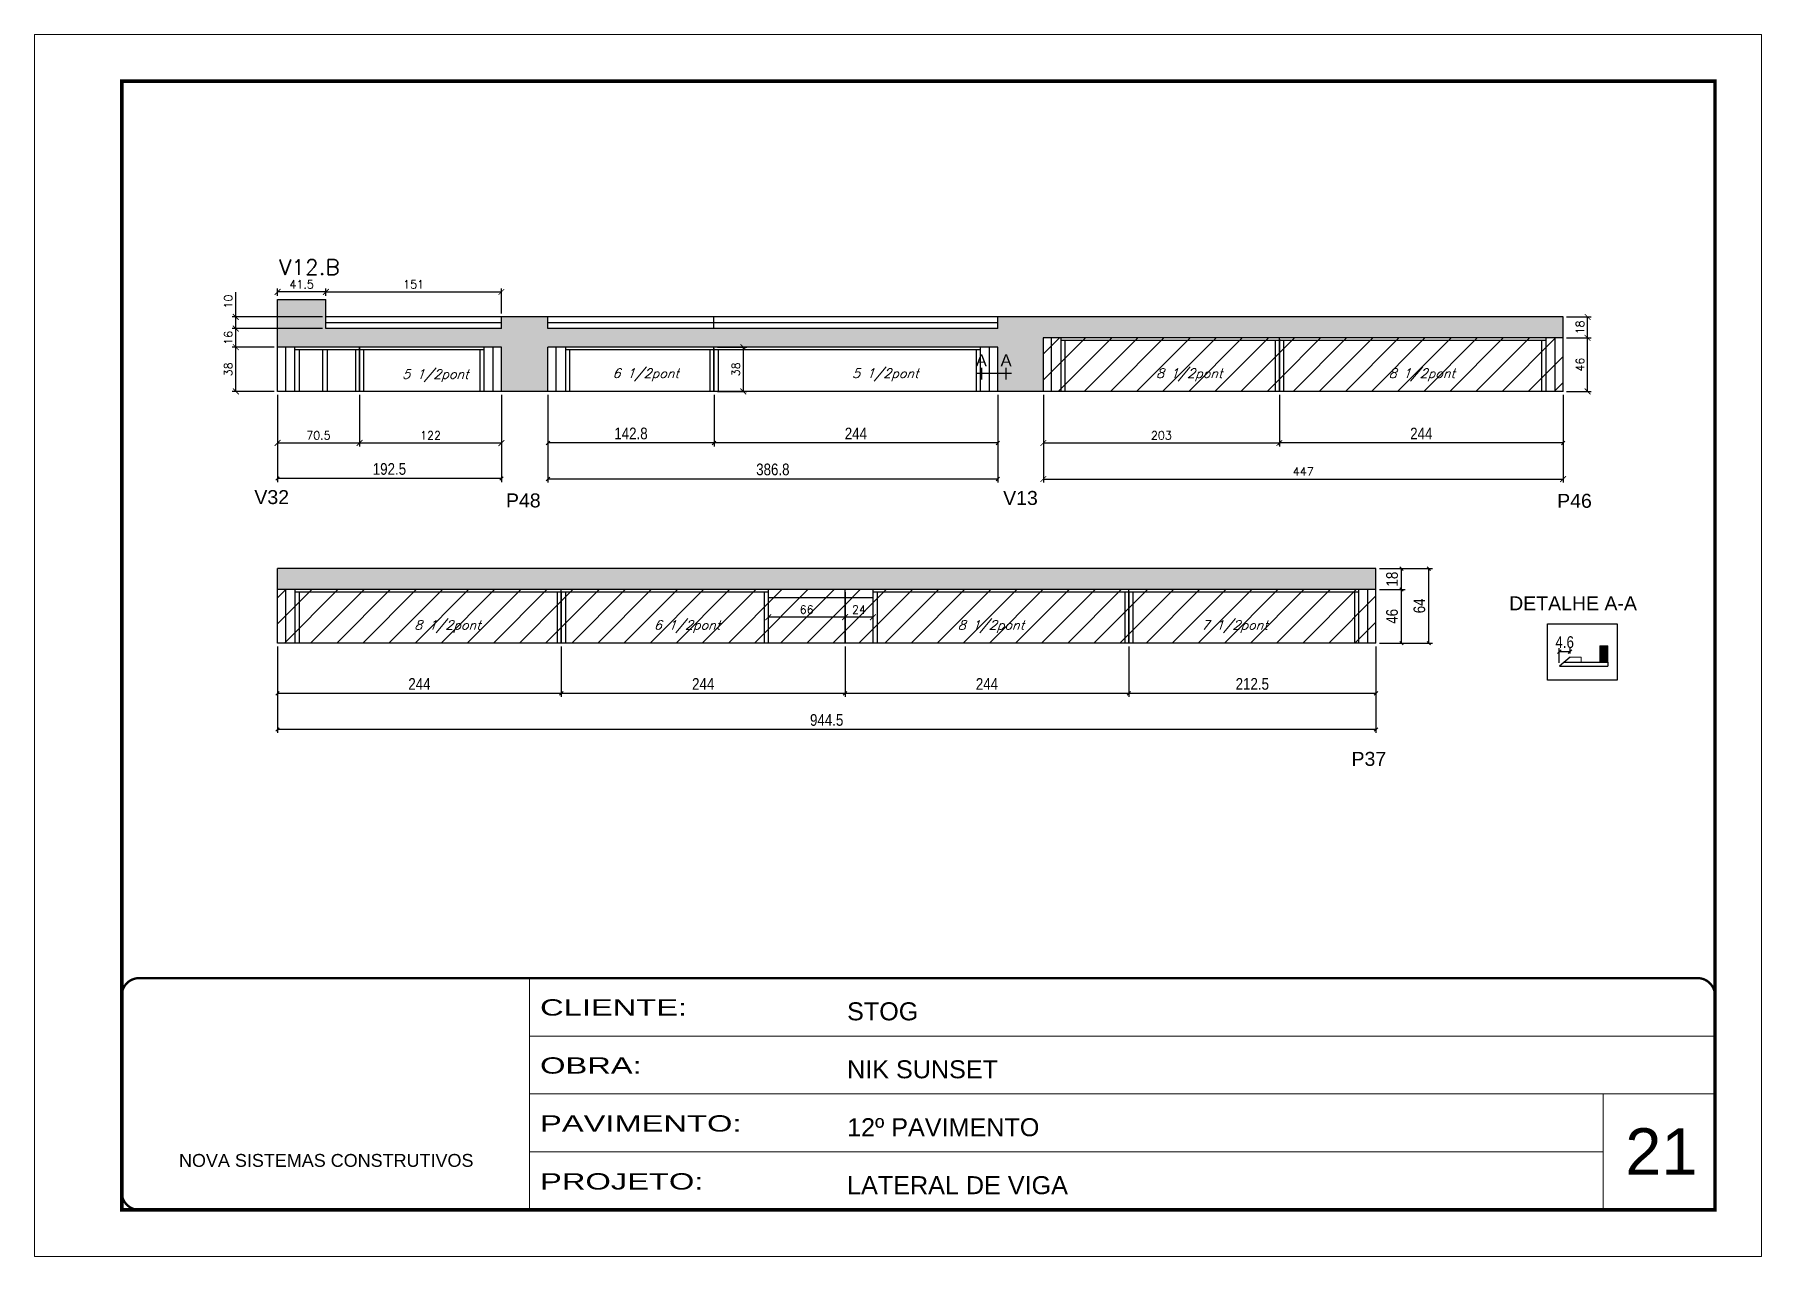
# Model space of a CAD drawing. Extents: x -10448 to -1189, y -11772 to 17235.
# Drawn here: x -10448 to -8963, y 10051 to 11101 of the extents above; entities that cross this region are included whole.
import ezdxf
from ezdxf.enums import TextEntityAlignment as Align

# ---------------------------------------------------------------- set-up
doc = ezdxf.new("R2010")
doc.units = 0
doc.linetypes.add('CONTINUO', pattern=[0])
doc.linetypes.add('DASHED', pattern=[0.75, 0.5, -0.25])
for name, color, linetype in [('5', 5, 'Continuous'), ('COTA', 241, 'Continuous'), ('detalhes', 4, 'Continuous'), ('Painéis', 200, 'Continuous'), ('Reaproveitamento', 251, 'Continuous'), ('SARR_2.2x10', 60, 'Continuous'), ('SARR_2.2x7', 40, 'Continuous'), ('SARR_3.5x7', 81, 'Continuous'), ('texto', 7, 'Continuous')]:
    doc.layers.add(name, color=color, linetype=linetype)
for name, color, linetype, lineweight in [('CARIMBO', 255, 'Continuous', 9), ('Escoras', 2, 'Continuous', 25), ('Folhas', 255, 'Continuous', 9), ('Madeira', 126, 'Continuous', 18), ('Sarr 2.2x7', 40, 'Continuous', 9), ('SARRAFO DE PRESSAO', 251, 'DASHED', 9), ('Texto Seção', 7, 'Continuous', 15)]:
    doc.layers.add(name, color=color, linetype=linetype, lineweight=lineweight)
doc.styles.add('ARIAL', font='arial.ttf')
doc.styles.add('COTA TECNICA', font='techl___.ttf', dxfattribs={"height": 10})
doc.styles.add('REGUA-120', font='ROMANS.shx', dxfattribs={"height": 15})
doc.styles.add('Romans', font='romans.shx')
doc.styles.get("Standard").update_dxf_attribs({"font": 'arial.ttf'})
doc.styles.add('Tecnologia', font='')
doc.styles.get('Tecnologia').set_extended_font_data('Forgotten Futurist')
doc.dimstyles.new('Cota Paínel', dxfattribs={"dimtxt": 7, "dimasz": 5, "dimexe": 3, "dimexo": 3, "dimgap": 3, "dimtad": 1, "dimdec": 1, "dimzin": 12, "dimdsep": 46, "dimtxsty": 'Romans', "dimblk": 'ARCHTICK', "dimcen": 0, "dimclrd": 4, "dimclre": 4, "dimclrt": 1, "dimadec": 1, "dimazin": 3, "dimtfac": 1, "dimtdec": 1, "dimtmove": 0, "dimatfit": 3, "dimldrblk": 'OBLIQUE', "dimfxl": 1, "dimtolj": 1, "dimtzin": 12, "dimarcsym": 0})
doc.dimstyles.new('PAINEL', dxfattribs={"dimtxt": 10, "dimasz": 3, "dimexe": 3, "dimexo": 3, "dimgap": 3, "dimtad": 1, "dimdec": 1, "dimzin": 12, "dimdsep": 46, "dimtxsty": 'COTA TECNICA', "dimblk1": 'OBLIQUE', "dimblk2": 'OBLIQUE', "dimsah": 1, "dimcen": 0.9, "dimclrd": 4, "dimclre": 4, "dimclrt": 240, "dimadec": 1, "dimazin": 3, "dimtfac": 1, "dimtdec": 1, "dimtmove": 0, "dimatfit": 3, "dimfxl": 1, "dimtolj": 1, "dimtzin": 12, "dimarcsym": 0})

msp = doc.modelspace()

# ---------------------------------------------------------------- texts
at = {"layer": '5', "linetype": 'Continuous'}
for s, p in [('V32', (-10259.24, 10697.88)), ('P48', (-10042.91, 10695.03)), ('V13', (-9615.37, 10697.16)), ('P46', (-9138.97, 10694.68)), ('P37', (-9315.79, 10472.94))]:
    msp.add_text(s, height=12, rotation=0.00004, dxfattribs=at).set_placement(p)
at = {"layer": '5', "color": 7, "linetype": 'Continuous'}
msp.add_text('DETALHE A-A', height=12, rotation=359.99996, dxfattribs=at).set_placement((-9180.26, 10606.62))
at = {"layer": 'CARIMBO', "style": 'ARIAL'}
msp.add_text('21', height=40, dxfattribs=at).set_placement((-9080.42, 10121.5))
at = {"layer": 'detalhes', "color": 0, "linetype": 'Continuous', "style": 'ARIAL'}
for p in [(-9634.12, 10821.41), (-9612.84, 10821.41)]:
    msp.add_text('A', height=10.22, dxfattribs=at).set_placement(p, align=Align.MIDDLE_CENTER)
at = {"layer": 'texto', "color": 2, "char_height": 8, "attachment_point": 5, "style": 'Romans'}
for s, insert in [('{\\Q19;\\C256;5 1/2pont}', (-10103.55, 10808.24)), ('{\\Q19;\\C256;6 1/2pont}', (-9922.69, 10808.92)), ('{\\Q19;\\C256;5 1/2pont}', (-9716.63, 10808.92)), ('{\\Q19;\\C256;8 1/2pont}', (-9455.32, 10808.92)), ('{\\Q19;\\C256;8 1/2pont}', (-9255.32, 10808.92)), ('{\\Q19;\\C256;8 1/2pont}', (-10093.19, 10592.63)), ('{\\Q19;\\C256;6 1/2pont}', (-9887.13, 10592.63)), ('{\\Q19;\\C256;8 1/2pont}', (-9625.82, 10592.63)), ('{\\Q19;\\C256;7 1/2pont}', (-9416.32, 10592.63))]:
    msp.add_mtext(s, dxfattribs=dict(at, insert=insert))
at = {"layer": 'Texto Seção', "style": 'REGUA-120', "width": 1.05}
msp.add_text('V12.B', height=13, dxfattribs=at).set_placement((-10237.91, 10894.98))

# ---------------------------------------------------------------- blocks, each defined once
blk = doc.blocks.new('9999999999')
at = {"color": 30, "linetype": 'CONTINUO'}
for p, q in [((98564.6, 34230.2), (98564.6, 34429.4)), ((98564.6, 34379.6), (99584, 34379.6)), ((98564.6, 34329.8), (99488, 34329.8)), ((99584, 34329.8), (99488, 34329.8)), ((99488, 34329.8), (99488, 34230.2)), ((98564.6, 34280), (99488, 34280))]:
    blk.add_line(p, q, dxfattribs=at)
at = {"color": 30, "linetype": 'CONTINUO', "const_width": 2}
blk.add_lwpolyline([(99584, 34230.2), (99584, 34414.4, 0.414214), (99569, 34429.4), (98229, 34429.4, 0.414214), (98214, 34414.4), (98214, 34245.2, 0.414214), (98229, 34230.2), (99584, 34230.2)], format="xyb", dxfattribs=at)
at = {"layer": 'Folhas'}
blk.add_lwpolyline([(98139, 34190.2), (99624, 34190.2), (99624, 35240.2), (98139, 35240.2)], close=True, dxfattribs=at)
at = {"layer": 'Folhas', "color": 30, "const_width": 3}
blk.add_lwpolyline([(98214, 34230.2), (99584, 34230.2), (99584, 35200.2), (98214, 35200.2)], close=True, dxfattribs=at)
at = {"color": 7, "linetype": 'Continuous', "ltscale": 5, "style": 'ARIAL'}
for s, height, p in [('STOG', 15.48, (98837.7, 34393.1)), ('NIK SUNSET', 15.48, (98837.7, 34343.3)), ('12º PAVIMENTO', 15.483, (98837.7, 34293.5)), ('NOVA SISTEMAS CONSTRUTIVOS', 11.059, (98263.2, 34267.2)), ('LATERAL DE VIGA', 15.483, (98837.7, 34243.7))]:
    blk.add_text(s, height=height, dxfattribs=at).set_placement(p)
at = {"layer": 'Folhas', "color": 7, "style": 'Tecnologia', "width": 1.5}
for s, p in [('CLIENTE:', (98573.7, 34397.2)), ('OBRA:', (98573.7, 34347.3)), ('PAVIMENTO:', (98573.7, 34297.5)), ('PROJETO:', (98573.7, 34247.7))]:
    blk.add_text(s, height=14, dxfattribs=at).set_placement(p)
blk = doc.blocks.new('_Oblique')
at = {"color": 0, "linetype": 'ByBlock', "lineweight": -2}
blk.add_line((-0.5, -0.5), (0.5, 0.5), dxfattribs=at)
blk = doc.blocks.new('*D482')
at = {"layer": 'COTA', "color": 4, "linetype": 'ByBlock', "lineweight": -2, "transparency": 16777216}
for p, q in [((-9291.8, 10624.4), (-9269.8, 10624.4)), ((-9272.8, 10578.4), (-9272.8, 10624.4)), ((-9291.8, 10578.4), (-9269.8, 10578.4))]:
    blk.add_line(p, q, dxfattribs=at)
at = {"layer": 'Defpoints', "color": 0, "linetype": 'ByBlock', "transparency": 16777216}
for p in [(-9294.8, 10624.4), (-9272.8, 10624.4), (-9294.8, 10578.4)]:
    blk.add_point(p, dxfattribs=at)
at = {"layer": 'COTA', "color": 4, "linetype": 'ByBlock', "lineweight": -2, "transparency": 16777216, "xscale": 3, "yscale": 3, "zscale": 3}
for p, rotation in [((-9272.8, 10624.4), 90), ((-9272.8, 10578.4), 270)]:
    blk.add_blockref('_Oblique', p, dxfattribs=dict(at, rotation=rotation))
at = {"layer": 'COTA', "color": 240, "linetype": 'ByBlock', "transparency": 16777216, "insert": (-9280.9, 10601.4), "char_height": 10, "attachment_point": 5, "rotation": 90, "style": 'COTA TECNICA'}
blk.add_mtext('\\A1;46', dxfattribs=at)
blk = doc.blocks.new('*D483')
at = {"layer": 'COTA', "color": 4, "linetype": 'ByBlock', "lineweight": -2, "transparency": 16777216}
for p, q in [((-9291.8, 10642.4), (-9269.8, 10642.4)), ((-9272.8, 10624.4), (-9272.8, 10642.4)), ((-9291.8, 10624.4), (-9269.8, 10624.4))]:
    blk.add_line(p, q, dxfattribs=at)
at = {"layer": 'Defpoints', "color": 0, "linetype": 'ByBlock', "transparency": 16777216}
for p in [(-9294.8, 10642.4), (-9272.8, 10642.4), (-9294.8, 10624.4)]:
    blk.add_point(p, dxfattribs=at)
at = {"layer": 'COTA', "color": 4, "linetype": 'ByBlock', "lineweight": -2, "transparency": 16777216, "xscale": 3, "yscale": 3, "zscale": 3}
for p, rotation in [((-9272.8, 10642.4), 90), ((-9272.8, 10624.4), 270)]:
    blk.add_blockref('_Oblique', p, dxfattribs=dict(at, rotation=rotation))
at = {"layer": 'COTA', "color": 240, "linetype": 'ByBlock', "transparency": 16777216, "insert": (-9280.9, 10633.4), "char_height": 10, "attachment_point": 5, "rotation": 90, "style": 'COTA TECNICA'}
blk.add_mtext('\\A1;18', dxfattribs=at)
blk = doc.blocks.new('*D484')
at = {"layer": 'COTA', "color": 4, "linetype": 'ByBlock', "lineweight": -2, "transparency": 16777216}
for p, q in [((-9291.8, 10642.4), (-9246.3, 10642.4)), ((-9249.3, 10578.4), (-9249.3, 10642.4)), ((-9291.8, 10578.4), (-9246.3, 10578.4))]:
    blk.add_line(p, q, dxfattribs=at)
at = {"layer": 'Defpoints', "color": 0, "linetype": 'ByBlock', "transparency": 16777216}
for p in [(-9294.8, 10642.4), (-9249.3, 10642.4), (-9294.8, 10578.4)]:
    blk.add_point(p, dxfattribs=at)
at = {"layer": 'COTA', "color": 4, "linetype": 'ByBlock', "lineweight": -2, "transparency": 16777216, "xscale": 3, "yscale": 3, "zscale": 3}
for p, rotation in [((-9249.3, 10642.4), 90), ((-9249.3, 10578.4), 270)]:
    blk.add_blockref('_Oblique', p, dxfattribs=dict(at, rotation=rotation))
at = {"layer": 'COTA', "color": 240, "linetype": 'ByBlock', "transparency": 16777216, "insert": (-9257.4, 10610.4), "char_height": 10, "attachment_point": 5, "rotation": 90, "style": 'COTA TECNICA'}
blk.add_mtext('\\A1;64', dxfattribs=at)
blk = doc.blocks.new('*D485')
at = {"layer": 'COTA', "color": 4, "linetype": 'ByBlock', "lineweight": -2, "transparency": 16777216}
for p, q in [((-9507.3, 10575.4), (-9507.3, 10532.2)), ((-9294.8, 10575.4), (-9294.8, 10532.2)), ((-9294.8, 10535.2), (-9507.3, 10535.2))]:
    blk.add_line(p, q, dxfattribs=at)
at = {"layer": 'Defpoints', "color": 0, "linetype": 'ByBlock', "transparency": 16777216}
for p in [(-9507.3, 10578.4), (-9294.8, 10578.4), (-9507.3, 10535.2)]:
    blk.add_point(p, dxfattribs=at)
at = {"layer": 'COTA', "color": 4, "linetype": 'ByBlock', "lineweight": -2, "transparency": 16777216, "xscale": 3, "yscale": 3, "zscale": 3, "rotation": 180}
blk.add_blockref('_Oblique', (-9507.3, 10535.2), dxfattribs=at)
at = {"layer": 'COTA', "color": 4, "linetype": 'ByBlock', "lineweight": -2, "transparency": 16777216, "xscale": 3, "yscale": 3, "zscale": 3}
blk.add_blockref('_Oblique', (-9294.8, 10535.2), dxfattribs=at)
at = {"layer": 'COTA', "color": 240, "linetype": 'ByBlock', "transparency": 16777216, "insert": (-9401.1, 10543.3), "char_height": 10, "attachment_point": 5, "style": 'COTA TECNICA'}
blk.add_mtext('\\A1;212.5', dxfattribs=at)
blk = doc.blocks.new('*D486')
at = {"layer": 'COTA', "color": 4, "linetype": 'ByBlock', "lineweight": -2, "transparency": 16777216}
for p, q in [((-9751.3, 10575.4), (-9751.3, 10532.2)), ((-9507.3, 10575.4), (-9507.3, 10532.2)), ((-9507.3, 10535.2), (-9751.3, 10535.2))]:
    blk.add_line(p, q, dxfattribs=at)
at = {"layer": 'Defpoints', "color": 0, "linetype": 'ByBlock', "transparency": 16777216}
for p in [(-9751.3, 10578.4), (-9507.3, 10578.4), (-9751.3, 10535.2)]:
    blk.add_point(p, dxfattribs=at)
at = {"layer": 'COTA', "color": 4, "linetype": 'ByBlock', "lineweight": -2, "transparency": 16777216, "xscale": 3, "yscale": 3, "zscale": 3, "rotation": 180}
blk.add_blockref('_Oblique', (-9751.3, 10535.2), dxfattribs=at)
at = {"layer": 'COTA', "color": 4, "linetype": 'ByBlock', "lineweight": -2, "transparency": 16777216, "xscale": 3, "yscale": 3, "zscale": 3}
blk.add_blockref('_Oblique', (-9507.3, 10535.2), dxfattribs=at)
at = {"layer": 'COTA', "color": 240, "linetype": 'ByBlock', "transparency": 16777216, "insert": (-9629.3, 10543.3), "char_height": 10, "attachment_point": 5, "style": 'COTA TECNICA'}
blk.add_mtext('\\A1;244', dxfattribs=at)
blk = doc.blocks.new('*D487')
at = {"layer": 'COTA', "color": 4, "linetype": 'ByBlock', "lineweight": -2, "transparency": 16777216}
for p, q in [((-10239.3, 10575.4), (-10239.3, 10501.2)), ((-9294.8, 10575.4), (-9294.8, 10501.2)), ((-9294.8, 10504.2), (-10239.3, 10504.2))]:
    blk.add_line(p, q, dxfattribs=at)
at = {"layer": 'Defpoints', "color": 0, "linetype": 'ByBlock', "transparency": 16777216}
for p in [(-10239.3, 10578.4), (-9294.8, 10578.4), (-10239.3, 10504.2)]:
    blk.add_point(p, dxfattribs=at)
at = {"layer": 'COTA', "color": 4, "linetype": 'ByBlock', "lineweight": -2, "transparency": 16777216, "xscale": 3, "yscale": 3, "zscale": 3, "rotation": 180}
blk.add_blockref('_Oblique', (-10239.3, 10504.2), dxfattribs=at)
at = {"layer": 'COTA', "color": 4, "linetype": 'ByBlock', "lineweight": -2, "transparency": 16777216, "xscale": 3, "yscale": 3, "zscale": 3}
blk.add_blockref('_Oblique', (-9294.8, 10504.2), dxfattribs=at)
at = {"layer": 'COTA', "color": 240, "linetype": 'ByBlock', "transparency": 16777216, "insert": (-9767.1, 10512.3), "char_height": 10, "attachment_point": 5, "style": 'COTA TECNICA'}
blk.add_mtext('\\A1;944.5', dxfattribs=at)
blk = doc.blocks.new('*D488')
at = {"layer": 'COTA', "color": 4, "linetype": 'ByBlock', "lineweight": -2, "transparency": 16777216}
for p, q in [((-9995.3, 10575.4), (-9995.3, 10532.2)), ((-10239.3, 10563.2), (-10239.3, 10532.2)), ((-9995.3, 10535.2), (-10239.3, 10535.2))]:
    blk.add_line(p, q, dxfattribs=at)
at = {"layer": 'Defpoints', "color": 0, "linetype": 'ByBlock', "transparency": 16777216}
for p in [(-9995.3, 10578.4), (-10239.3, 10566.2), (-10239.3, 10535.2)]:
    blk.add_point(p, dxfattribs=at)
at = {"layer": 'COTA', "color": 4, "linetype": 'ByBlock', "lineweight": -2, "transparency": 16777216, "xscale": 3, "yscale": 3, "zscale": 3, "rotation": 180}
blk.add_blockref('_Oblique', (-10239.3, 10535.2), dxfattribs=at)
at = {"layer": 'COTA', "color": 4, "linetype": 'ByBlock', "lineweight": -2, "transparency": 16777216, "xscale": 3, "yscale": 3, "zscale": 3}
blk.add_blockref('_Oblique', (-9995.3, 10535.2), dxfattribs=at)
at = {"layer": 'COTA', "color": 240, "linetype": 'ByBlock', "transparency": 16777216, "insert": (-10117.3, 10543.3), "char_height": 10, "attachment_point": 5, "style": 'COTA TECNICA'}
blk.add_mtext('\\A1;244', dxfattribs=at)
blk = doc.blocks.new('*D493')
at = {"layer": 'COTA', "color": 4, "linetype": 'ByBlock', "lineweight": -2, "transparency": 16777216}
for p, q in [((-9995.3, 10575.4), (-9995.3, 10532.2)), ((-9751.3, 10575.4), (-9751.3, 10532.2)), ((-9751.3, 10535.2), (-9995.3, 10535.2))]:
    blk.add_line(p, q, dxfattribs=at)
at = {"layer": 'Defpoints', "color": 0, "linetype": 'ByBlock', "transparency": 16777216}
for p in [(-9995.3, 10578.4), (-9751.3, 10578.4), (-9995.3, 10535.2)]:
    blk.add_point(p, dxfattribs=at)
at = {"layer": 'COTA', "color": 4, "linetype": 'ByBlock', "lineweight": -2, "transparency": 16777216, "xscale": 3, "yscale": 3, "zscale": 3, "rotation": 180}
blk.add_blockref('_Oblique', (-9995.3, 10535.2), dxfattribs=at)
at = {"layer": 'COTA', "color": 4, "linetype": 'ByBlock', "lineweight": -2, "transparency": 16777216, "xscale": 3, "yscale": 3, "zscale": 3}
blk.add_blockref('_Oblique', (-9751.3, 10535.2), dxfattribs=at)
at = {"layer": 'COTA', "color": 240, "linetype": 'ByBlock', "transparency": 16777216, "insert": (-9873.3, 10543.3), "char_height": 10, "attachment_point": 5, "style": 'COTA TECNICA'}
blk.add_mtext('\\A1;244', dxfattribs=at)
blk = doc.blocks.new('_ArchTick')
at = {"color": 0, "linetype": 'ByBlock', "const_width": 0.15}
blk.add_lwpolyline([(-0.5, -0.5), (0.5, 0.5)], dxfattribs=at)
blk = doc.blocks.new('*D494')
at = {"layer": 'COTA', "color": 4, "lineweight": -2, "transparency": 16777216}
for p, q in [((-9751.3, 10614.4), (-9751.3, 10597.7)), ((-9727.3, 10614.4), (-9727.3, 10597.7)), ((-9727.3, 10600.7), (-9751.3, 10600.7))]:
    blk.add_line(p, q, dxfattribs=at)
at = {"layer": 'Defpoints', "color": 0, "transparency": 16777216}
for p in [(-9751.3, 10617.4), (-9727.3, 10617.4), (-9751.3, 10600.7)]:
    blk.add_point(p, dxfattribs=at)
at = {"layer": 'COTA', "color": 4, "lineweight": -2, "transparency": 16777216, "xscale": 5, "yscale": 5, "zscale": 5, "rotation": 180}
blk.add_blockref('_ArchTick', (-9751.3, 10600.7), dxfattribs=at)
at = {"layer": 'COTA', "color": 4, "lineweight": -2, "transparency": 16777216, "xscale": 5, "yscale": 5, "zscale": 5}
blk.add_blockref('_ArchTick', (-9727.3, 10600.7), dxfattribs=at)
at = {"layer": 'COTA', "color": 1, "transparency": 16777216, "insert": (-9739.3, 10607.2), "char_height": 7, "attachment_point": 5, "style": 'Romans'}
blk.add_mtext('\\A1;24', dxfattribs=at)
blk = doc.blocks.new('*D495')
at = {"layer": 'COTA', "color": 4, "lineweight": -2, "transparency": 16777216}
for p, q in [((-9817.3, 10614.4), (-9817.3, 10597.7)), ((-9751.3, 10614.4), (-9751.3, 10597.7)), ((-9751.3, 10600.7), (-9817.3, 10600.7))]:
    blk.add_line(p, q, dxfattribs=at)
at = {"layer": 'Defpoints', "color": 0, "transparency": 16777216}
for p in [(-9817.3, 10617.4), (-9751.3, 10617.4), (-9817.3, 10600.7)]:
    blk.add_point(p, dxfattribs=at)
at = {"layer": 'COTA', "color": 4, "lineweight": -2, "transparency": 16777216, "xscale": 5, "yscale": 5, "zscale": 5, "rotation": 180}
blk.add_blockref('_ArchTick', (-9817.3, 10600.7), dxfattribs=at)
at = {"layer": 'COTA', "color": 4, "lineweight": -2, "transparency": 16777216, "xscale": 5, "yscale": 5, "zscale": 5}
blk.add_blockref('_ArchTick', (-9751.3, 10600.7), dxfattribs=at)
at = {"layer": 'COTA', "color": 1, "transparency": 16777216, "insert": (-9784.3, 10607.2), "char_height": 7, "attachment_point": 5, "style": 'Romans'}
blk.add_mtext('\\A1;66', dxfattribs=at)
blk = doc.blocks.new('*D489')
at = {"layer": 'COTA', "color": 4, "linetype": 'ByBlock', "lineweight": -2, "transparency": 16777216}
for p, q in [((-9377.8, 10791.7), (-9377.8, 10747.4)), ((-9133.8, 10791.7), (-9133.8, 10747.4)), ((-9133.8, 10750.4), (-9377.8, 10750.4))]:
    blk.add_line(p, q, dxfattribs=at)
at = {"layer": 'Defpoints', "color": 0, "linetype": 'ByBlock', "transparency": 16777216}
for p in [(-9377.8, 10794.7), (-9133.8, 10794.7), (-9377.8, 10750.4)]:
    blk.add_point(p, dxfattribs=at)
at = {"layer": 'COTA', "color": 4, "linetype": 'ByBlock', "lineweight": -2, "transparency": 16777216, "xscale": 3, "yscale": 3, "zscale": 3, "rotation": 180}
blk.add_blockref('_Oblique', (-9377.8, 10750.4), dxfattribs=at)
at = {"layer": 'COTA', "color": 4, "linetype": 'ByBlock', "lineweight": -2, "transparency": 16777216, "xscale": 3, "yscale": 3, "zscale": 3}
blk.add_blockref('_Oblique', (-9133.8, 10750.4), dxfattribs=at)
at = {"layer": 'COTA', "color": 240, "linetype": 'ByBlock', "transparency": 16777216, "insert": (-9255.8, 10758.5), "char_height": 10, "attachment_point": 5, "style": 'COTA TECNICA'}
blk.add_mtext('\\A1;244', dxfattribs=at)
blk = doc.blocks.new('*D490')
at = {"layer": 'COTA', "color": 4, "linetype": 'ByBlock', "lineweight": -2, "transparency": 16777216}
for p, q in [((-10006.8, 10791.7), (-10006.8, 10716.4)), ((-9620, 10791.7), (-9620, 10716.4)), ((-9620, 10719.4), (-10006.8, 10719.4))]:
    blk.add_line(p, q, dxfattribs=at)
at = {"layer": 'Defpoints', "color": 0, "linetype": 'ByBlock', "transparency": 16777216}
for p in [(-10006.8, 10794.7), (-9620, 10794.7), (-10006.8, 10719.4)]:
    blk.add_point(p, dxfattribs=at)
at = {"layer": 'COTA', "color": 4, "linetype": 'ByBlock', "lineweight": -2, "transparency": 16777216, "xscale": 3, "yscale": 3, "zscale": 3, "rotation": 180}
blk.add_blockref('_Oblique', (-10006.8, 10719.4), dxfattribs=at)
at = {"layer": 'COTA', "color": 4, "linetype": 'ByBlock', "lineweight": -2, "transparency": 16777216, "xscale": 3, "yscale": 3, "zscale": 3}
blk.add_blockref('_Oblique', (-9620, 10719.4), dxfattribs=at)
at = {"layer": 'COTA', "color": 240, "linetype": 'ByBlock', "transparency": 16777216, "insert": (-9813.4, 10727.6), "char_height": 10, "attachment_point": 5, "style": 'COTA TECNICA'}
blk.add_mtext('\\A1;386.8', dxfattribs=at)
blk = doc.blocks.new('*D491')
at = {"layer": 'COTA', "color": 4, "linetype": 'ByBlock', "lineweight": -2, "transparency": 16777216}
for p, q in [((-10006.8, 10791.7), (-10006.8, 10747.4)), ((-9864, 10791.7), (-9864, 10747.4)), ((-9864, 10750.4), (-10006.8, 10750.4))]:
    blk.add_line(p, q, dxfattribs=at)
at = {"layer": 'Defpoints', "color": 0, "linetype": 'ByBlock', "transparency": 16777216}
for p in [(-10006.8, 10794.7), (-9864, 10794.7), (-10006.8, 10750.4)]:
    blk.add_point(p, dxfattribs=at)
at = {"layer": 'COTA', "color": 4, "linetype": 'ByBlock', "lineweight": -2, "transparency": 16777216, "xscale": 3, "yscale": 3, "zscale": 3, "rotation": 180}
blk.add_blockref('_Oblique', (-10006.8, 10750.4), dxfattribs=at)
at = {"layer": 'COTA', "color": 4, "linetype": 'ByBlock', "lineweight": -2, "transparency": 16777216, "xscale": 3, "yscale": 3, "zscale": 3}
blk.add_blockref('_Oblique', (-9864, 10750.4), dxfattribs=at)
at = {"layer": 'COTA', "color": 240, "linetype": 'ByBlock', "transparency": 16777216, "insert": (-9935.4, 10758.5), "char_height": 10, "attachment_point": 5, "style": 'COTA TECNICA'}
blk.add_mtext('\\A1;142.8', dxfattribs=at)
blk = doc.blocks.new('*D496')
at = {"layer": 'COTA', "color": 4, "linetype": 'ByBlock', "lineweight": -2, "transparency": 16777216}
for p, q in [((-9864, 10791.7), (-9864, 10747.4)), ((-9620, 10791.7), (-9620, 10747.4)), ((-9620, 10750.4), (-9864, 10750.4))]:
    blk.add_line(p, q, dxfattribs=at)
at = {"layer": 'Defpoints', "color": 0, "linetype": 'ByBlock', "transparency": 16777216}
for p in [(-9864, 10794.7), (-9620, 10794.7), (-9864, 10750.4)]:
    blk.add_point(p, dxfattribs=at)
at = {"layer": 'COTA', "color": 4, "linetype": 'ByBlock', "lineweight": -2, "transparency": 16777216, "xscale": 3, "yscale": 3, "zscale": 3, "rotation": 180}
blk.add_blockref('_Oblique', (-9864, 10750.4), dxfattribs=at)
at = {"layer": 'COTA', "color": 4, "linetype": 'ByBlock', "lineweight": -2, "transparency": 16777216, "xscale": 3, "yscale": 3, "zscale": 3}
blk.add_blockref('_Oblique', (-9620, 10750.4), dxfattribs=at)
at = {"layer": 'COTA', "color": 240, "linetype": 'ByBlock', "transparency": 16777216, "insert": (-9742, 10758.5), "char_height": 10, "attachment_point": 5, "style": 'COTA TECNICA'}
blk.add_mtext('\\A1;244', dxfattribs=at)
blk = doc.blocks.new('*D498')
at = {"layer": 'COTA', "color": 4, "linetype": 'ByBlock', "lineweight": -2, "transparency": 16777216}
for p, q in [((-10239.3, 10791.7), (-10239.3, 10716.8)), ((-10046.8, 10791.7), (-10046.8, 10716.8)), ((-10046.8, 10719.8), (-10239.3, 10719.8))]:
    blk.add_line(p, q, dxfattribs=at)
at = {"layer": 'Defpoints', "color": 0, "linetype": 'ByBlock', "transparency": 16777216}
for p in [(-10239.3, 10794.7), (-10046.8, 10794.7), (-10239.3, 10719.8)]:
    blk.add_point(p, dxfattribs=at)
at = {"layer": 'COTA', "color": 4, "linetype": 'ByBlock', "lineweight": -2, "transparency": 16777216, "xscale": 3, "yscale": 3, "zscale": 3, "rotation": 180}
blk.add_blockref('_Oblique', (-10239.3, 10719.8), dxfattribs=at)
at = {"layer": 'COTA', "color": 4, "linetype": 'ByBlock', "lineweight": -2, "transparency": 16777216, "xscale": 3, "yscale": 3, "zscale": 3}
blk.add_blockref('_Oblique', (-10046.8, 10719.8), dxfattribs=at)
at = {"layer": 'COTA', "color": 240, "linetype": 'ByBlock', "transparency": 16777216, "insert": (-10143.1, 10728), "char_height": 10, "attachment_point": 5, "style": 'COTA TECNICA'}
blk.add_mtext('\\A1;192.5', dxfattribs=at)
blk = doc.blocks.new('*D497')
at = {"layer": 'COTA', "color": 4, "lineweight": -2, "transparency": 16777216}
for p, q in [((-10242.3, 10832.7), (-10278.2, 10832.7)), ((-10275.2, 10794.7), (-10275.2, 10832.7)), ((-10242.3, 10794.7), (-10278.2, 10794.7))]:
    blk.add_line(p, q, dxfattribs=at)
at = {"layer": 'Defpoints', "color": 0, "transparency": 16777216}
for p in [(-10275.2, 10832.7), (-10239.3, 10832.7), (-10239.3, 10794.7)]:
    blk.add_point(p, dxfattribs=at)
at = {"layer": 'COTA', "color": 4, "lineweight": -2, "transparency": 16777216, "xscale": 5, "yscale": 5, "zscale": 5}
for p, rotation in [((-10275.2, 10832.7), 90), ((-10275.2, 10794.7), 270)]:
    blk.add_blockref('_ArchTick', p, dxfattribs=dict(at, rotation=rotation))
at = {"layer": 'COTA', "color": 1, "transparency": 16777216, "insert": (-10281.7, 10813.7), "char_height": 7, "attachment_point": 5, "rotation": 90, "style": 'Romans'}
blk.add_mtext('\\A1;38', dxfattribs=at)
blk = doc.blocks.new('*D492')
at = {"layer": 'COTA', "color": 4, "lineweight": -2, "transparency": 16777216}
for p, q in [((-10200.8, 10848.7), (-10278.2, 10848.7)), ((-10275.2, 10832.7), (-10275.2, 10848.7)), ((-10242.3, 10832.7), (-10278.2, 10832.7))]:
    blk.add_line(p, q, dxfattribs=at)
at = {"layer": 'Defpoints', "color": 0, "transparency": 16777216}
for p in [(-10275.2, 10848.7), (-10197.8, 10848.7), (-10239.3, 10832.7)]:
    blk.add_point(p, dxfattribs=at)
at = {"layer": 'COTA', "color": 4, "lineweight": -2, "transparency": 16777216, "xscale": 5, "yscale": 5, "zscale": 5}
for p, rotation in [((-10275.2, 10848.7), 90), ((-10275.2, 10832.7), 270)]:
    blk.add_blockref('_ArchTick', p, dxfattribs=dict(at, rotation=rotation))
at = {"layer": 'COTA', "color": 1, "transparency": 16777216, "insert": (-10281.7, 10840.7), "char_height": 7, "attachment_point": 5, "rotation": 90, "style": 'Romans'}
blk.add_mtext('\\A1;16', dxfattribs=at)
blk = doc.blocks.new('*D499')
at = {"layer": 'COTA', "color": 4, "lineweight": -2, "transparency": 16777216}
for p, q in [((-9580.8, 10791.7), (-9580.8, 10716.4)), ((-9133.8, 10791.7), (-9133.8, 10716.4)), ((-9580.8, 10719.4), (-9133.8, 10719.4))]:
    blk.add_line(p, q, dxfattribs=at)
at = {"layer": 'Defpoints', "color": 0, "transparency": 16777216}
for p in [(-9580.8, 10794.7), (-9133.8, 10794.7), (-9133.8, 10719.4)]:
    blk.add_point(p, dxfattribs=at)
at = {"layer": 'COTA', "color": 4, "lineweight": -2, "transparency": 16777216, "xscale": 5, "yscale": 5, "zscale": 5, "rotation": 180}
blk.add_blockref('_ArchTick', (-9580.8, 10719.4), dxfattribs=at)
at = {"layer": 'COTA', "color": 4, "lineweight": -2, "transparency": 16777216, "xscale": 5, "yscale": 5, "zscale": 5}
blk.add_blockref('_ArchTick', (-9133.8, 10719.4), dxfattribs=at)
at = {"layer": 'COTA', "color": 1, "transparency": 16777216, "insert": (-9357.3, 10725.9), "char_height": 7, "attachment_point": 5, "style": 'Romans'}
blk.add_mtext('\\A1;447', dxfattribs=at)
blk = doc.blocks.new('*D500')
at = {"layer": 'COTA', "color": 4, "lineweight": -2, "transparency": 16777216}
for p, q in [((-10239.3, 10791.7), (-10239.3, 10747.4)), ((-10168.8, 10791.7), (-10168.8, 10747.4)), ((-10239.3, 10750.4), (-10168.8, 10750.4))]:
    blk.add_line(p, q, dxfattribs=at)
at = {"layer": 'Defpoints', "color": 0, "transparency": 16777216}
for p in [(-10239.3, 10794.7), (-10168.8, 10794.7), (-10168.8, 10750.4)]:
    blk.add_point(p, dxfattribs=at)
at = {"layer": 'COTA', "color": 4, "lineweight": -2, "transparency": 16777216, "xscale": 5, "yscale": 5, "zscale": 5, "rotation": 180}
blk.add_blockref('_ArchTick', (-10239.3, 10750.4), dxfattribs=at)
at = {"layer": 'COTA', "color": 4, "lineweight": -2, "transparency": 16777216, "xscale": 5, "yscale": 5, "zscale": 5}
blk.add_blockref('_ArchTick', (-10168.8, 10750.4), dxfattribs=at)
at = {"layer": 'COTA', "color": 1, "transparency": 16777216, "insert": (-10204.1, 10756.9), "char_height": 7, "attachment_point": 5, "style": 'Romans'}
blk.add_mtext('\\A1;70.5', dxfattribs=at)
blk = doc.blocks.new('*D501')
at = {"layer": 'COTA', "color": 4, "lineweight": -2, "transparency": 16777216}
for p, q in [((-10168.8, 10791.7), (-10168.8, 10747.4)), ((-10046.8, 10791.7), (-10046.8, 10747.4)), ((-10168.8, 10750.4), (-10046.8, 10750.4))]:
    blk.add_line(p, q, dxfattribs=at)
at = {"layer": 'Defpoints', "color": 0, "transparency": 16777216}
for p in [(-10168.8, 10794.7), (-10046.8, 10794.7), (-10046.8, 10750.4)]:
    blk.add_point(p, dxfattribs=at)
at = {"layer": 'COTA', "color": 4, "lineweight": -2, "transparency": 16777216, "xscale": 5, "yscale": 5, "zscale": 5, "rotation": 180}
blk.add_blockref('_ArchTick', (-10168.8, 10750.4), dxfattribs=at)
at = {"layer": 'COTA', "color": 4, "lineweight": -2, "transparency": 16777216, "xscale": 5, "yscale": 5, "zscale": 5}
blk.add_blockref('_ArchTick', (-10046.8, 10750.4), dxfattribs=at)
at = {"layer": 'COTA', "color": 1, "transparency": 16777216, "insert": (-10107.8, 10756.9), "char_height": 7, "attachment_point": 5, "style": 'Romans'}
blk.add_mtext('\\A1;122', dxfattribs=at)
blk = doc.blocks.new('*D502')
at = {"layer": 'COTA', "color": 4, "lineweight": -2, "transparency": 16777216}
for p, q in [((-10275.2, 10858.7), (-10275.2, 10880)), ((-10200.8, 10858.7), (-10278.2, 10858.7)), ((-10275.2, 10848.7), (-10275.2, 10858.7)), ((-10200.8, 10848.7), (-10278.2, 10848.7))]:
    blk.add_line(p, q, dxfattribs=at)
at = {"layer": 'Defpoints', "color": 0, "transparency": 16777216}
for p in [(-10275.2, 10858.7), (-10197.8, 10858.7), (-10197.8, 10848.7)]:
    blk.add_point(p, dxfattribs=at)
at = {"layer": 'COTA', "color": 4, "lineweight": -2, "transparency": 16777216, "xscale": 5, "yscale": 5, "zscale": 5}
for p, rotation in [((-10275.2, 10858.7), 90), ((-10275.2, 10848.7), 270)]:
    blk.add_blockref('_ArchTick', p, dxfattribs=dict(at, rotation=rotation))
at = {"layer": 'COTA', "color": 1, "transparency": 16777216, "insert": (-10281.7, 10871.9), "char_height": 7, "attachment_point": 5, "rotation": 90, "style": 'Romans'}
blk.add_mtext('\\A1;10', dxfattribs=at)
blk = doc.blocks.new('*D503')
at = {"layer": 'Defpoints', "color": 0, "linetype": 'ByBlock', "transparency": 16777216}
for p in [(-9137.1, 10558.5), (-9127.9, 10571.1), (-9127.9, 10566.5)]:
    blk.add_point(p, dxfattribs=at)
at = {"layer": 'Escoras', "color": 4, "linetype": 'ByBlock', "lineweight": -2, "transparency": 16777216}
for p, q in [((-9137.1, 10561.5), (-9137.1, 10574.1)), ((-9127.9, 10569.5), (-9127.9, 10574.1)), ((-9137.1, 10571.1), (-9127.9, 10571.1))]:
    blk.add_line(p, q, dxfattribs=at)
at = {"layer": 'Escoras', "color": 4, "linetype": 'ByBlock', "lineweight": -2, "transparency": 16777216, "xscale": 3, "yscale": 3, "zscale": 3, "rotation": 180}
blk.add_blockref('_Oblique', (-9137.1, 10571.1), dxfattribs=at)
at = {"layer": 'Escoras', "color": 4, "linetype": 'ByBlock', "lineweight": -2, "transparency": 16777216, "xscale": 3, "yscale": 3, "zscale": 3}
blk.add_blockref('_Oblique', (-9127.9, 10571.1), dxfattribs=at)
at = {"layer": 'Escoras', "color": 240, "linetype": 'ByBlock', "transparency": 16777216, "insert": (-9132.5, 10579.2), "char_height": 10, "attachment_point": 5, "style": 'COTA TECNICA'}
blk.add_mtext('\\A1;4.6', dxfattribs=at)
blk = doc.blocks.new('*D504')
at = {"layer": 'COTA', "color": 4, "lineweight": -2, "transparency": 16777216}
for p, q in [((-9580.8, 10791.7), (-9580.8, 10747.4)), ((-9377.8, 10791.7), (-9377.8, 10747.4)), ((-9580.8, 10750.4), (-9377.8, 10750.4))]:
    blk.add_line(p, q, dxfattribs=at)
at = {"layer": 'Defpoints', "color": 0, "transparency": 16777216}
for p in [(-9580.8, 10794.7), (-9377.8, 10794.7), (-9377.8, 10750.4)]:
    blk.add_point(p, dxfattribs=at)
at = {"layer": 'COTA', "color": 4, "lineweight": -2, "transparency": 16777216, "xscale": 5, "yscale": 5, "zscale": 5, "rotation": 180}
blk.add_blockref('_ArchTick', (-9580.8, 10750.4), dxfattribs=at)
at = {"layer": 'COTA', "color": 4, "lineweight": -2, "transparency": 16777216, "xscale": 5, "yscale": 5, "zscale": 5}
blk.add_blockref('_ArchTick', (-9377.8, 10750.4), dxfattribs=at)
at = {"layer": 'COTA', "color": 1, "transparency": 16777216, "insert": (-9479.3, 10756.9), "char_height": 7, "attachment_point": 5, "style": 'Romans'}
blk.add_mtext('\\A1;203', dxfattribs=at)
blk = doc.blocks.new('*D505')
at = {"layer": 'COTA', "color": 4, "lineweight": -2, "transparency": 16777216}
for p, q in [((-9130.8, 10840.7), (-9109.8, 10840.7)), ((-9112.8, 10794.7), (-9112.8, 10840.7)), ((-9130.8, 10794.7), (-9109.8, 10794.7))]:
    blk.add_line(p, q, dxfattribs=at)
at = {"layer": 'Defpoints', "color": 0, "transparency": 16777216}
for p in [(-9133.8, 10840.7), (-9112.8, 10840.7), (-9133.8, 10794.7)]:
    blk.add_point(p, dxfattribs=at)
at = {"layer": 'COTA', "color": 4, "lineweight": -2, "transparency": 16777216, "xscale": 5, "yscale": 5, "zscale": 5}
for p, rotation in [((-9112.8, 10840.7), 90), ((-9112.8, 10794.7), 270)]:
    blk.add_blockref('_ArchTick', p, dxfattribs=dict(at, rotation=rotation))
at = {"layer": 'COTA', "color": 1, "transparency": 16777216, "insert": (-9119.3, 10817.7), "char_height": 7, "attachment_point": 5, "rotation": 90, "style": 'Romans'}
blk.add_mtext('\\A1;46', dxfattribs=at)
blk = doc.blocks.new('*D506')
at = {"layer": 'COTA', "color": 4, "lineweight": -2, "transparency": 16777216}
for p, q in [((-9130.8, 10858.7), (-9109.8, 10858.7)), ((-9112.8, 10840.7), (-9112.8, 10858.7)), ((-9130.8, 10840.7), (-9109.8, 10840.7))]:
    blk.add_line(p, q, dxfattribs=at)
at = {"layer": 'Defpoints', "color": 0, "transparency": 16777216}
for p in [(-9133.8, 10858.7), (-9112.8, 10858.7), (-9133.8, 10840.7)]:
    blk.add_point(p, dxfattribs=at)
at = {"layer": 'COTA', "color": 4, "lineweight": -2, "transparency": 16777216, "xscale": 5, "yscale": 5, "zscale": 5}
for p, rotation in [((-9112.8, 10858.7), 90), ((-9112.8, 10840.7), 270)]:
    blk.add_blockref('_ArchTick', p, dxfattribs=dict(at, rotation=rotation))
at = {"layer": 'COTA', "color": 1, "transparency": 16777216, "insert": (-9119.3, 10849.7), "char_height": 7, "attachment_point": 5, "rotation": 90, "style": 'Romans'}
blk.add_mtext('\\A1;18', dxfattribs=at)
blk = doc.blocks.new('*D507')
at = {"layer": 'COTA', "color": 4, "lineweight": -2, "transparency": 16777216}
for p, q in [((-9861, 10832.7), (-9835.8, 10832.7)), ((-9838.8, 10832.7), (-9838.8, 10794.7)), ((-9861, 10794.7), (-9835.8, 10794.7))]:
    blk.add_line(p, q, dxfattribs=at)
at = {"layer": 'Defpoints', "color": 0, "transparency": 16777216}
for p in [(-9864, 10832.7), (-9864, 10794.7), (-9838.8, 10794.7)]:
    blk.add_point(p, dxfattribs=at)
at = {"layer": 'COTA', "color": 4, "lineweight": -2, "transparency": 16777216, "xscale": 5, "yscale": 5, "zscale": 5}
for p, rotation in [((-9838.8, 10832.7), 90), ((-9838.8, 10794.7), 270)]:
    blk.add_blockref('_ArchTick', p, dxfattribs=dict(at, rotation=rotation))
at = {"layer": 'COTA', "color": 1, "transparency": 16777216, "insert": (-9845.3, 10813.7), "char_height": 7, "attachment_point": 5, "rotation": 90, "style": 'Romans'}
blk.add_mtext('\\A1;38', dxfattribs=at)
blk = doc.blocks.new('*D524')
at = {"layer": 'COTA', "color": 4, "lineweight": -2, "transparency": 16777216}
for p, q in [((-10239.3, 10876.7), (-10239.3, 10883.2)), ((-10197.8, 10880.2), (-10239.3, 10880.2)), ((-10197.8, 10876.7), (-10197.8, 10883.2))]:
    blk.add_line(p, q, dxfattribs=at)
at = {"layer": 'Defpoints', "color": 0, "transparency": 16777216}
for p in [(-10239.3, 10880.2), (-10239.3, 10873.7), (-10197.8, 10873.7)]:
    blk.add_point(p, dxfattribs=at)
at = {"layer": 'COTA', "color": 4, "lineweight": -2, "transparency": 16777216, "xscale": 5, "yscale": 5, "zscale": 5, "rotation": 180}
blk.add_blockref('_ArchTick', (-10239.3, 10880.2), dxfattribs=at)
at = {"layer": 'COTA', "color": 4, "lineweight": -2, "transparency": 16777216, "xscale": 5, "yscale": 5, "zscale": 5}
blk.add_blockref('_ArchTick', (-10197.8, 10880.2), dxfattribs=at)
at = {"layer": 'COTA', "color": 1, "transparency": 16777216, "insert": (-10218.6, 10886.7), "char_height": 7, "attachment_point": 5, "style": 'Romans'}
blk.add_mtext('\\A1;41.5', dxfattribs=at)
blk = doc.blocks.new('*D525')
at = {"layer": 'COTA', "color": 4, "lineweight": -2, "transparency": 16777216}
for p, q in [((-10197.8, 10876.7), (-10197.8, 10883.2)), ((-10197.8, 10880.2), (-10046.8, 10880.2)), ((-10046.8, 10861.7), (-10046.8, 10883.2))]:
    blk.add_line(p, q, dxfattribs=at)
at = {"layer": 'Defpoints', "color": 0, "transparency": 16777216}
for p in [(-10197.8, 10873.7), (-10046.8, 10880.2), (-10046.8, 10858.7)]:
    blk.add_point(p, dxfattribs=at)
at = {"layer": 'COTA', "color": 4, "lineweight": -2, "transparency": 16777216, "xscale": 5, "yscale": 5, "zscale": 5, "rotation": 180}
blk.add_blockref('_ArchTick', (-10197.8, 10880.2), dxfattribs=at)
at = {"layer": 'COTA', "color": 4, "lineweight": -2, "transparency": 16777216, "xscale": 5, "yscale": 5, "zscale": 5}
blk.add_blockref('_ArchTick', (-10046.8, 10880.2), dxfattribs=at)
at = {"layer": 'COTA', "color": 1, "transparency": 16777216, "insert": (-10122.3, 10886.7), "char_height": 7, "attachment_point": 5, "style": 'Romans'}
blk.add_mtext('\\A1;151', dxfattribs=at)

# ---------------------------------------------------------------- dimensions: what is measured, and where the dimension line sits
at = {"layer": 'COTA'}
for base, p1, p2, picture, middle in [((-10239.32, 10880.25), (-10197.82, 10873.7), (-10239.32, 10873.7), '*D524', (-10218.57, 10886.75)), ((-10046.82, 10880.25), (-10197.82, 10873.7), (-10046.82, 10858.7), '*D525', (-10122.32, 10886.75)), ((-10168.82, 10750.39), (-10239.32, 10794.7), (-10168.82, 10794.7), '*D500', (-10204.07, 10756.89)), ((-9133.82, 10719.39), (-9580.82, 10794.7), (-9133.82, 10794.7), '*D499', (-9357.32, 10725.89)), ((-9377.82, 10750.39), (-9580.82, 10794.7), (-9377.82, 10794.7), '*D504', (-9479.32, 10756.89))]:
    dim = msp.add_linear_dim(base=base, p1=p1, p2=p2, dimstyle='Cota Paínel', dxfattribs=at)
    dim.commit()
    dim.dimension.update_dxf_attribs({"geometry": picture, "text_midpoint": middle})
for base, p1, p2, angle, picture, middle in [((-10275.21, 10858.7), (-10197.82, 10848.7), (-10197.82, 10858.7), 90, '*D502', (-10281.71, 10871.87)), ((-9112.76, 10858.7), (-9133.82, 10840.7), (-9133.82, 10858.7), 90, '*D506', (-9119.26, 10849.7)), ((-9112.76, 10840.7), (-9133.82, 10794.7), (-9133.82, 10840.7), 90, '*D505', (-9119.26, 10817.7)), ((-10275.21, 10832.7), (-10239.32, 10794.7), (-10239.32, 10832.7), 90, '*D497', (-10281.71, 10813.7)), ((-9838.8, 10794.7), (-9864.02, 10832.7), (-9864.02, 10794.7), 90, '*D507', (-9845.3, 10813.7)), ((-9817.32, 10600.69), (-9751.32, 10617.41), (-9817.32, 10617.41), 180, '*D495', (-9784.32, 10607.19)), ((-9751.32, 10600.69), (-9727.32, 10617.41), (-9751.32, 10617.41), 180, '*D494', (-9739.32, 10607.19))]:
    dim = msp.add_linear_dim(base=base, p1=p1, p2=p2, angle=angle, dimstyle='Cota Paínel', dxfattribs=at)
    dim.commit()
    dim.dimension.update_dxf_attribs({"geometry": picture, "text_midpoint": middle})
dim = msp.add_linear_dim(base=(-10275.21, 10848.7), p1=(-10239.32, 10832.7), p2=(-10197.82, 10848.7), angle=90, dimstyle='Cota Paínel', override={"dimtmove": 1}, dxfattribs=at)
dim.commit()
dim.dimension.update_dxf_attribs({"geometry": '*D492', "text_midpoint": (-10275.21, 10840.7), "dimtype": 160})
at = {"layer": 'COTA', "linetype": 'ByBlock'}
for base, p1, p2, angle, picture, middle in [((-10239.32, 10719.82), (-10046.82, 10794.7), (-10239.32, 10794.7), 180, '*D498', (-10143.07, 10727.95)), ((-10006.82, 10719.39), (-9620.02, 10794.7), (-10006.82, 10794.7), 180, '*D490', (-9813.42, 10727.64)), ((-10006.82, 10750.39), (-9864.02, 10794.7), (-10006.82, 10794.7), 180, '*D491', (-9935.42, 10758.48)), ((-9864.02, 10750.39), (-9620.02, 10794.7), (-9864.02, 10794.7), 180, '*D496', (-9742.02, 10758.46)), ((-9377.82, 10750.39), (-9133.82, 10794.7), (-9377.82, 10794.7), 180, '*D489', (-9255.82, 10758.46)), ((-9272.82, 10642.41), (-9294.82, 10624.41), (-9294.82, 10642.41), 90, '*D483', (-9280.91, 10633.41)), ((-9249.27, 10642.41), (-9294.82, 10578.41), (-9294.82, 10642.41), 90, '*D484', (-9257.37, 10610.41)), ((-9272.82, 10624.41), (-9294.82, 10578.41), (-9294.82, 10624.41), 90, '*D482', (-9280.92, 10601.41)), ((-10239.32, 10504.19), (-9294.82, 10578.41), (-10239.32, 10578.41), 180, '*D487', (-9767.07, 10512.32)), ((-10239.32, 10535.18), (-9995.32, 10578.41), (-10239.32, 10566.16), 180, '*D488', (-10117.32, 10543.25)), ((-9995.32, 10535.18), (-9751.32, 10578.41), (-9995.32, 10578.41), 180, '*D493', (-9873.32, 10543.25)), ((-9507.32, 10535.18), (-9294.82, 10578.41), (-9507.32, 10578.41), 180, '*D485', (-9401.07, 10543.29))]:
    dim = msp.add_linear_dim(base=base, p1=p1, p2=p2, angle=angle, dimstyle='PAINEL', dxfattribs=at)
    dim.commit()
    dim.dimension.update_dxf_attribs({"geometry": picture, "text_midpoint": middle})
at = {"layer": 'COTA'}
dim = msp.add_linear_dim(base=(-10046.82, 10750.39), p1=(-10168.82, 10794.7), p2=(-10046.82, 10794.7), dimstyle='Cota Paínel', override={"dimtmove": 1}, dxfattribs=at)
dim.commit()
dim.dimension.update_dxf_attribs({"geometry": '*D501', "text_midpoint": (-10107.82, 10756.89)})
at = {"layer": 'COTA', "linetype": 'ByBlock'}
dim = msp.add_linear_dim(base=(-9751.32, 10535.18), p1=(-9507.32, 10578.41), p2=(-9751.32, 10578.41), angle=180, dimstyle='PAINEL', override={"dimtmove": 1}, dxfattribs=at)
dim.commit()
dim.dimension.update_dxf_attribs({"geometry": '*D486', "text_midpoint": (-9629.32, 10543.25)})
at = {"layer": 'Escoras', "linetype": 'ByBlock'}
dim = msp.add_linear_dim(base=(-9127.85, 10571.12), p1=(-9137.07, 10558.46), p2=(-9127.85, 10566.46), dimstyle='PAINEL', override={"dimlfac": 0.5}, dxfattribs=at)
dim.commit()
dim.dimension.update_dxf_attribs({"geometry": '*D503', "text_midpoint": (-9132.46, 10571.12), "dimtype": 160})

# ---------------------------------------------------------------- hatches: boundary and pattern name
at = {"layer": 'COTA', "linetype": 'ByBlock'}
h = msp.add_hatch(dxfattribs=at)
h.set_pattern_fill('AR-CONC', color=256, scale=0.03)
h.paths.add_polyline_path([(-10046.82, 10794.7), (-10006.82, 10794.7), (-10006.82, 10832.7), (-9620.02, 10832.7), (-9620.02, 10794.7), (-9580.82, 10794.7), (-9580.82, 10840.7), (-9377.82, 10840.7), (-9133.82, 10840.7), (-9133.82, 10858.7), (-9620.02, 10858.7), (-9620.02, 10848.7), (-10006.82, 10848.7), (-10006.82, 10858.7), (-10046.82, 10858.7), (-10046.82, 10848.7), (-10197.82, 10848.7), (-10197.82, 10858.7), (-10197.82, 10873.7), (-10239.32, 10873.7), (-10239.32, 10832.7), (-10197.82, 10832.7), (-10046.82, 10832.7)])
h = msp.add_hatch(dxfattribs=at)
h.set_pattern_fill('AR-CONC', color=256, scale=0.03)
h.set_pattern_definition([(50, (-4939, -4657.381), (5.4655401, -0.4781726), [0.5715, -6.2865]), (355, (-4939, -4657.381), (-1.0573026, 5.7317054), [0.4572, -5.0292175]), (100.451445, (-4938.5445, -4657.4207), (4.4082374, 5.2535326), [0.4857003, -5.3427073]), (46.1842, (-4939, -4655.857), (8.1323712, -1.2612698), [0.85725, -9.42975]), (96.63556, (-4938.322, -4655.962), (7.122124, 7.4227837), [0.7285507, -8.0140682]), (351.18415, (-4939, -4655.857), (7.122124, 7.4227837), [0.685799, -7.543792]), (21, (-4938.238, -4656.238), (4.5484317, -3.067956), [0.5715, -6.2865]), (326, (-4938.238, -4656.238), (1.8540609, 5.525639), [0.4572, -5.0292]), (71.451445, (-4937.859, -4656.4935), (6.4024926, 2.457683), [0.4857003, -5.3426981]), (37.5, (-4939, -4657.3808), (0.0926581, 2.53665117), [0, -4.96824, 0, -5.1054, 0, -5.04825]), (7.5, (-4939, -4657.3808), (2.00458988, 3.00541724), [0, -2.91084, 0, -4.85394, 0, -1.92405]), (327.5, (-4940.6993, -4657.3808), (4.06771786, -0.17186232), [0, -1.905, 0, -5.9436, 0, -7.8867]), (317.5, (-4941.4613, -4657.3808), (4.44387544, 0.7627947), [0, -2.4765, 0, -3.94716, 0, -5.6007])])
h.paths.add_polyline_path([(-10239.32, 10642.41), (-10239.32, 10624.41), (-9294.82, 10624.41), (-9294.82, 10642.41)])
at = {"layer": 'Madeira'}
h = msp.add_hatch(dxfattribs=at)
h.set_pattern_fill('ANSI31', color=256, scale=0.2, angle=270, style=0)
h.set_pattern_definition([(315, (7491.6295, -2795.3325), (0.449012806, 0.449012806), [])])
h.paths.add_polyline_path([(-9095.33, 10576.06), (-9102.33, 10576.06), (-9102.33, 10562.06), (-9095.33, 10562.06)])
at = {"layer": 'Reaproveitamento'}
h = msp.add_hatch(dxfattribs=at)
h.set_pattern_fill('ANSI31', color=256, scale=5)
h.paths.add_polyline_path([(-9377.82, 10794.7), (-9377.82, 10840.7), (-9580.82, 10840.7), (-9580.82, 10794.7)])
h = msp.add_hatch(dxfattribs=at)
h.set_pattern_fill('ANSI31', color=256, scale=5)
h.paths.add_polyline_path([(-9377.82, 10840.7), (-9377.82, 10794.7), (-9133.82, 10794.7), (-9133.82, 10840.7)])
h = msp.add_hatch(dxfattribs=at)
h.set_pattern_fill('ANSI31', color=256, scale=5)
h.paths.add_polyline_path([(-9995.32, 10624.41), (-10239.32, 10624.41), (-10239.32, 10578.41), (-9995.32, 10578.41)])
h = msp.add_hatch(dxfattribs=at)
h.set_pattern_fill('ANSI31', color=256, scale=5)
h.paths.add_polyline_path([(-9751.32, 10578.41), (-9751.32, 10624.41), (-9995.32, 10624.41), (-9995.32, 10578.41)])
h = msp.add_hatch(dxfattribs=at)
h.set_pattern_fill('ANSI31', color=256, scale=5)
h.paths.add_polyline_path([(-9507.32, 10578.41), (-9507.32, 10624.41), (-9751.32, 10624.41), (-9751.32, 10578.41)])
h = msp.add_hatch(dxfattribs=at)
h.set_pattern_fill('ANSI31', color=256, scale=5)
h.paths.add_polyline_path([(-9507.32, 10624.41), (-9507.32, 10578.41), (-9294.82, 10578.41), (-9294.82, 10624.41)])

# ---------------------------------------------------------------- linework, layer by layer
at = {"linetype": 'ByBlock'}
msp.add_lwpolyline([(-9147.27, 10594.86), (-9087.29, 10594.86), (-9087.29, 10546.52), (-9147.27, 10546.52)], close=True, dxfattribs=at)
at = {"layer": 'COTA', "linetype": 'ByBlock'}
for p, q in [((-10239.32, 10832.7), (-10239.32, 10873.7)), ((-10239.32, 10873.7), (-10197.82, 10873.7)), ((-10197.82, 10858.7), (-10197.82, 10873.7)), ((-10006.82, 10858.7), (-10046.82, 10858.7)), ((-9133.82, 10858.7), (-9620.02, 10858.7)), ((-9133.82, 10840.7), (-9133.82, 10858.7)), ((-10006.82, 10794.7), (-10046.82, 10794.7)), ((-9133.82, 10794.7), (-9620.02, 10794.7)), ((-9294.82, 10642.41), (-10239.32, 10642.41)), ((-10239.32, 10624.41), (-10239.32, 10642.41)), ((-9294.82, 10624.41), (-9294.82, 10642.41))]:
    msp.add_line(p, q, dxfattribs=at)
at = {"layer": 'detalhes'}
for p, q in [((-9633.92, 10814.99), (-9633.92, 10804.99)), ((-9613.04, 10814.99), (-9613.04, 10804.99)), ((-9608.04, 10809.99), (-9638.92, 10809.99))]:
    msp.add_line(p, q, dxfattribs=at)
at = {"layer": 'Madeira'}
msp.add_lwpolyline([(-9095.33, 10562.06), (-9102.33, 10562.06), (-9102.33, 10576.06), (-9095.33, 10576.06)], close=True, dxfattribs=at)
at = {"layer": 'Painéis', "linetype": 'ByBlock'}
for p, q in [((-10046.82, 10858.7), (-10197.82, 10858.7)), ((-9620.02, 10858.7), (-10006.82, 10858.7)), ((-10046.82, 10848.7), (-10197.82, 10848.7)), ((-9620.02, 10848.7), (-10006.82, 10848.7)), ((-9580.82, 10840.7), (-9580.82, 10794.7)), ((-9133.82, 10840.7), (-9580.82, 10840.7)), ((-9377.82, 10840.7), (-9580.82, 10840.7)), ((-9377.82, 10794.7), (-9377.82, 10840.7)), ((-9133.82, 10794.7), (-9133.82, 10840.7)), ((-10197.82, 10832.7), (-10239.32, 10832.7)), ((-10239.32, 10794.7), (-10239.32, 10832.7)), ((-10046.82, 10832.7), (-10197.82, 10832.7)), ((-10197.82, 10832.7), (-10197.82, 10832.7)), ((-10168.82, 10794.7), (-10168.82, 10832.7)), ((-10046.82, 10794.7), (-10046.82, 10832.7)), ((-10046.82, 10794.7), (-10046.82, 10832.7)), ((-10006.82, 10794.7), (-10006.82, 10832.7)), ((-9620.02, 10832.7), (-10006.82, 10832.7)), ((-9620.02, 10832.7), (-10006.82, 10832.7)), ((-9864.02, 10794.7), (-9864.02, 10832.7)), ((-9620.02, 10794.7), (-9620.02, 10832.7)), ((-10046.82, 10794.7), (-10239.32, 10794.7)), ((-9620.02, 10794.7), (-10006.82, 10794.7)), ((-9294.82, 10624.41), (-10239.32, 10624.41)), ((-10239.32, 10578.41), (-10239.32, 10624.41)), ((-9995.32, 10578.41), (-9995.32, 10624.41)), ((-9751.32, 10578.41), (-9751.32, 10624.41)), ((-9507.32, 10578.41), (-9507.32, 10624.41)), ((-9294.82, 10578.41), (-9294.82, 10624.41)), ((-9294.82, 10578.41), (-10239.32, 10578.41)), ((-9127.85, 10566.46), (-9137.07, 10558.46)), ((-9137.07, 10558.46), (-9095.35, 10558.46)), ((-9132.92, 10562.06), (-9095.35, 10562.06)), ((-9095.35, 10562.06), (-9095.35, 10558.46))]:
    msp.add_line(p, q, dxfattribs=at)
at = {"layer": 'Painéis'}
for p, q in [((-10197.82, 10848.7), (-10197.82, 10858.7)), ((-10046.82, 10848.7), (-10046.82, 10858.7)), ((-10006.82, 10848.7), (-10006.82, 10858.7)), ((-9864.02, 10848.7), (-9864.02, 10858.7)), ((-9620.02, 10848.7), (-9620.02, 10858.7))]:
    msp.add_line(p, q, dxfattribs=at)
at = {"layer": 'Sarr 2.2x7'}
for p, q in [((-9127.85, 10566.46), (-9132.92, 10562.06)), ((-9118.29, 10566.46), (-9127.85, 10566.46)), ((-9118.29, 10562.06), (-9118.29, 10566.46))]:
    msp.add_line(p, q, dxfattribs=at)
at = {"layer": 'SARR_2.2x10', "linetype": 'ByBlock'}
for p, q in [((-10046.82, 10853.7), (-10197.82, 10853.7)), ((-9864.02, 10853.7), (-10006.82, 10853.7)), ((-9620.02, 10853.7), (-9864.02, 10853.7))]:
    msp.add_line(p, q, dxfattribs=at)
at = {"layer": 'SARR_2.2x7', "linetype": 'Continuous'}
for p, q in [((-9573.82, 10794.7), (-9573.82, 10840.7)), ((-9140.82, 10794.7), (-9140.82, 10840.7)), ((-10232.32, 10794.7), (-10232.32, 10832.7)), ((-10168.82, 10830.5), (-10224.32, 10830.5)), ((-10061.82, 10830.5), (-10168.82, 10830.5)), ((-10053.82, 10794.7), (-10053.82, 10832.7)), ((-9999.82, 10794.7), (-9999.82, 10832.7)), ((-9864.02, 10830.5), (-9991.82, 10830.5)), ((-9635.02, 10830.5), (-9864.02, 10830.5)), ((-9627.02, 10794.7), (-9627.02, 10832.7)), ((-9377.82, 10838.5), (-9565.82, 10838.5)), ((-9148.82, 10838.5), (-9377.82, 10838.5)), ((-10232.32, 10578.41), (-10232.32, 10624.41)), ((-9995.32, 10622.21), (-10224.32, 10622.21)), ((-9817.32, 10622.21), (-9995.32, 10622.21)), ((-9507.32, 10622.21), (-9727.32, 10622.21)), ((-9309.82, 10622.21), (-9507.32, 10622.21)), ((-9301.82, 10578.41), (-9301.82, 10624.41)), ((-9751.32, 10617.41), (-9817.32, 10617.41)), ((-9727.32, 10617.41), (-9751.32, 10617.41))]:
    msp.add_line(p, q, dxfattribs=at)
at = {"layer": 'SARR_3.5x7'}
for p, q in [((-9565.82, 10840.7), (-9565.82, 10794.7)), ((-9148.82, 10840.7), (-9148.82, 10794.7)), ((-10224.32, 10794.7), (-10224.32, 10832.7)), ((-10220.82, 10830.5), (-10220.82, 10794.7)), ((-10200.29, 10794.7), (-10200.29, 10830.5)), ((-10196.79, 10830.5), (-10196.79, 10794.7)), ((-10172.32, 10830.5), (-10172.32, 10794.7)), ((-10168.82, 10832.7), (-10168.82, 10794.7)), ((-10165.32, 10830.5), (-10165.32, 10794.7)), ((-10065.32, 10830.5), (-10065.32, 10794.7)), ((-10061.82, 10832.7), (-10061.82, 10794.7)), ((-9991.82, 10832.7), (-9991.82, 10794.7)), ((-9988.32, 10830.5), (-9988.32, 10794.7)), ((-9867.52, 10830.5), (-9867.52, 10794.7)), ((-9864.02, 10831.5), (-9864.02, 10794.7)), ((-9860.52, 10830.5), (-9860.52, 10794.7)), ((-9638.52, 10830.5), (-9638.52, 10794.7)), ((-9635.02, 10832.7), (-9635.02, 10794.7)), ((-9562.32, 10838.5), (-9562.32, 10794.7)), ((-9381.32, 10838.5), (-9381.32, 10794.7)), ((-9377.82, 10839.5), (-9377.82, 10794.7)), ((-9374.32, 10838.5), (-9374.32, 10794.7)), ((-9152.32, 10838.5), (-9152.32, 10794.7)), ((-10194.32, 10794.7), (-10197.82, 10794.7)), ((-10061.82, 10794.7), (-10065.32, 10794.7)), ((-10050.32, 10794.7), (-10053.82, 10794.7)), ((-9864.02, 10794.7), (-9867.52, 10794.7)), ((-9860.52, 10794.7), (-9864.02, 10794.7)), ((-9377.82, 10794.7), (-9381.32, 10794.7)), ((-9374.32, 10794.7), (-9377.82, 10794.7)), ((-10224.32, 10624.41), (-10224.32, 10578.41)), ((-10220.82, 10622.21), (-10220.82, 10578.41)), ((-9998.82, 10622.21), (-9998.82, 10578.41)), ((-9995.32, 10622.21), (-9995.32, 10578.41)), ((-9991.82, 10622.21), (-9991.82, 10578.41)), ((-9820.82, 10622.21), (-9820.82, 10578.41)), ((-9817.32, 10624.41), (-9817.32, 10578.41)), ((-9751.32, 10622.21), (-9751.32, 10578.41)), ((-9727.32, 10624.41), (-9727.32, 10578.41)), ((-9723.82, 10622.21), (-9723.82, 10578.41)), ((-9510.82, 10622.21), (-9510.82, 10578.41)), ((-9507.32, 10622.21), (-9507.32, 10578.41)), ((-9503.82, 10622.21), (-9503.82, 10578.41)), ((-9313.32, 10622.21), (-9313.32, 10578.41)), ((-9309.82, 10624.41), (-9309.82, 10578.41)), ((-9995.32, 10578.41), (-9998.82, 10578.41)), ((-9991.82, 10578.41), (-9995.32, 10578.41)), ((-9751.32, 10578.41), (-9754.82, 10578.41)), ((-9747.82, 10578.41), (-9751.32, 10578.41)), ((-9507.32, 10578.41), (-9510.82, 10578.41)), ((-9503.82, 10578.41), (-9507.32, 10578.41)), ((-9309.82, 10578.41), (-9313.32, 10578.41))]:
    msp.add_line(p, q, dxfattribs=at)

# ---------------------------------------------------------------- block references
at = {"layer": 'SARRAFO DE PRESSAO', "color": 6, "linetype": 'ByBlock'}
msp.add_blockref('9999999999', (-108587.26, -24138.85), dxfattribs=at)

msp.set_redraw_order([(e.dxf.handle, doc.entitydb.next_handle()) for e in msp.query("TEXT MTEXT ATTDEF DIMENSION ARC_DIMENSION")])  # texts and dimensions are drawn at this point

doc.saveas('drawing.dxf')
